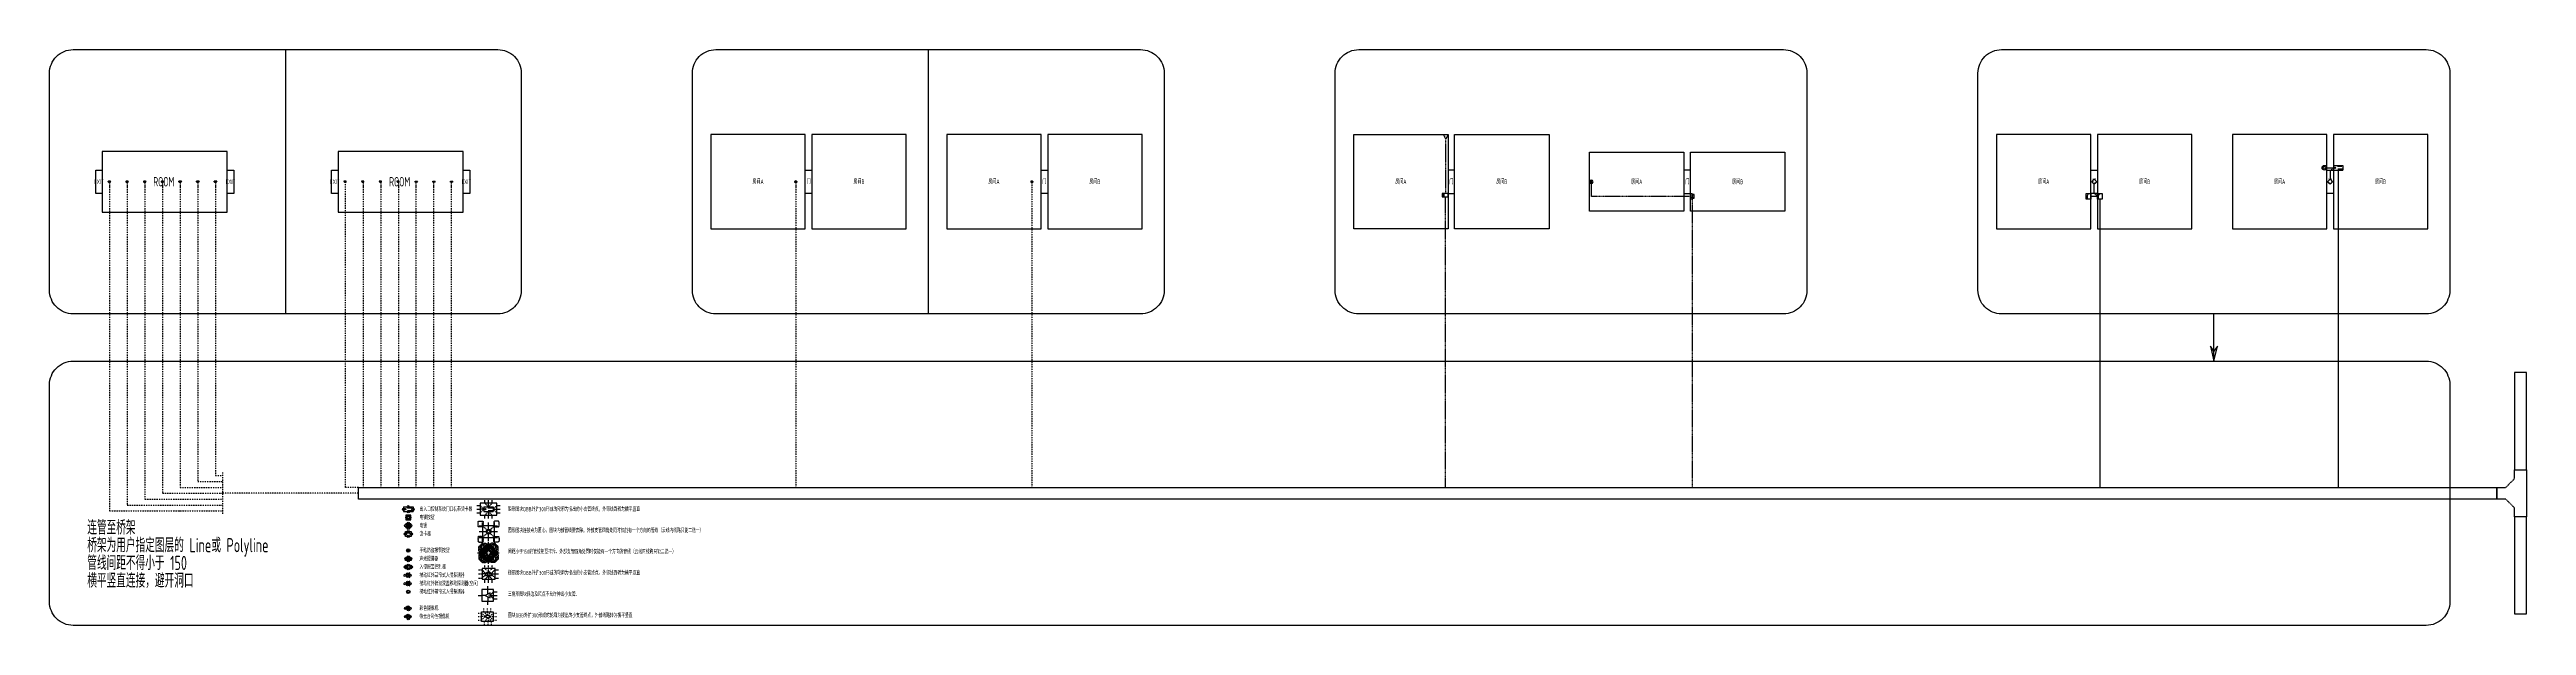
# Model space of a CAD drawing. Header units: millimetres. Extents: x -716506 to 4754388, y -184455 to 3397362.
# Drawn here: x 1524644 to 2574644, y 1534535 to 1778535 of the extents above; entities that cross this region are included whole.
import ezdxf
from ezdxf.enums import TextEntityAlignment as Align

# ---------------------------------------------------------------- set-up
doc = ezdxf.new("R2010")
doc.units = ezdxf.units.MM
doc.header["$LTSCALE"] = 1000
doc.header["$MEASUREMENT"] = 0
for name, pattern in [('DASHDOT', [1, 0.5, -0.25, 0, -0.25]), ('HIDDEN', [0.375, 0.25, -0.125]), ('HIDDEN2', [0.1875, 0.125, -0.0625])]:
    doc.linetypes.add(name, pattern=pattern)
for name, color, linetype in [('AI-中心线', 132, 'HIDDEN'), ('E-ACS-DEVC', 3, 'Continuous'), ('E-ACS-WIRE', 4, 'HIDDEN'), ('E-IAS-DEVC', 3, 'Continuous'), ('E-IAS-WIRE', 4, 'HIDDEN2'), ('E-TELE-CMTBS', 3, 'HIDDEN'), ('E-UNIV-DIAG', 2, 'Continuous'), ('E-UNIV-EL', 140, 'Continuous'), ('E-UNIV-NOTE', 6, 'Continuous'), ('E-VSCS-DEVC', 3, 'Continuous'), ('E-VSCS-WIRE', 4, 'DASHDOT'), ('房间框线', 30, 'Continuous'), ('门窗框线', 114, 'Continuous')]:
    doc.layers.add(name, color=color, linetype=linetype)
doc.layers.add('C-XREF-SLCT', color=7, linetype='Continuous', plot=False)
doc.styles.add('Acs', font='Stfangso_0.ttf', dxfattribs={"width": 0.7})
doc.styles.add('TH-STYLE3', font='tssdeng.shx', dxfattribs={"width": 0.65, "bigfont": 'tssdchn.shx'})

# ---------------------------------------------------------------- blocks, each defined once
blk = doc.blocks.new('E-BACS01')
for p, q in [((-4, 2), (-4, -2)), ((-4, 2), (4, 2)), ((4, 2), (4, -2)), ((-4, -2), (4, -2))]:
    blk.add_line(p, q)
at = {"layer": 'E-UNIV-EL'}
for p, q in [((0, 1), (0, 2)), ((0, 0.7), (0, 2)), ((1, 0.7), (1, 2)), ((2, 0.7), (2, 2)), ((3, 0.7), (3, 2)), ((0, -0.7), (0, -2)), ((0, -1), (0, -2)), ((1, -0.7), (1, -2)), ((2, -0.7), (2, -2)), ((3, -0.7), (3, -2))]:
    blk.add_line(p, q, dxfattribs=at)
blk.add_circle((-2.5, 0), 0.5, dxfattribs=at)
blk = doc.blocks.new('E-BIAS200')
blk.add_circle((0, 0), 1.5)
at = {"layer": 'E-UNIV-EL'}
blk.add_circle((0, 0), 0.5, dxfattribs=at)
blk = doc.blocks.new('E-BVSCS110')
blk.add_lwpolyline([(-1.3, -0.4), (-2.2, -0.4), (-2.2, 0.4), (-1.7, 0.4)])
blk.add_lwpolyline([(1.5, 1), (-2, 1), (-1, -1), (1.5, -1)], close=True)
at = {"layer": 'E-UNIV-EL', "const_width": 0.2}
for points in [[(-0.1, 0.4, 1), (0.1, 0.4, 1)], [(-0.5, -0.4, 1), (-0.3, -0.4, 1)], [(0.3, -0.4, 1), (0.5, -0.4, 1)]]:
    blk.add_lwpolyline(points, format="xyb", close=True, dxfattribs=at)
blk = doc.blocks.new('E-BVSCS210')
blk.add_line((-2.7, 1.3), (2.8, 1.3))
blk.add_arc((0, 1), 2.76, 175.0209, 4.9791)
blk = doc.blocks.new('E-BVSCS200')
blk.add_lwpolyline([(1.8, -1.2), (1.8, 1.2), (-3.2, 1.2), (-2, -1.2)], close=True)
blk = doc.blocks.new('E-BIAS010')
blk.add_lwpolyline([(-2.5, -1.5), (-2.5, 1.5), (2.5, 1.5), (2.5, -1.5)], close=True)
at = {"layer": 'E-UNIV-EL'}
for p, q in [((-2, 1), (-1, 1)), ((-2, -1), (-2, 1)), ((-1, -1), (-1, 1)), ((-2, -1), (-1, -1))]:
    blk.add_line(p, q, dxfattribs=at)
blk = doc.blocks.new('E-BIAS120')
blk.add_lwpolyline([(1.3, -2), (1.3, 2), (-2.7, 0)], close=True)
at = {"layer": 'E-UNIV-EL', "style": 'TH-STYLE3', "width": 0.5}
blk.add_attdef('F', text='', height=1.3, dxfattribs=at).set_placement((0, 0), align=Align.MIDDLE)
blk = doc.blocks.new('E-BIAS020')
blk.add_lwpolyline([(-2.5, -1.5), (-1.5, 1.5), (1.5, 1.5), (2.5, -1.5)], close=True)
at = {"layer": 'E-UNIV-EL'}
for p, q in [((-1.1, 0.4), (-0.4, -0.4)), ((-0.4, 0.4), (-1.1, -0.4)), ((0.2, 0.2), (0.2, -0.2)), ((0.2, 0.2), (0.6, 0.2)), ((1.2, 0.5), (0.6, 0.2)), ((0.6, 0.2), (0.6, -0.2)), ((1.2, 0.5), (1.2, -0.5)), ((0.6, -0.2), (0.2, -0.2)), ((1.2, -0.5), (0.6, -0.2))]:
    blk.add_line(p, q, dxfattribs=at)
blk.add_circle((-0.8, 0), 0.5, dxfattribs=at)
blk = doc.blocks.new('E-BACS51')
blk.add_circle((0, 0), 2)
at = {"layer": 'E-UNIV-EL'}
blk.add_circle((0, 0), 1.25, dxfattribs=at)
at = {"layer": 'E-UNIV-EL', "style": 'TH-STYLE3', "width": 0.7}
blk.add_attdef('F', text='', height=1.3, dxfattribs=at).set_placement((0, 0), align=Align.MIDDLE)
blk = doc.blocks.new('E-BACS21')
blk.add_lwpolyline([(0, -2.1), (-2.1, 0), (0, 2.1), (2.1, 0)], close=True)
at = {"layer": 'E-UNIV-EL', "style": 'TH-STYLE3', "width": 0.7}
blk.add_attdef('F', text='', height=1.3, dxfattribs=at).set_placement((0, 0), align=Align.MIDDLE)
blk = doc.blocks.new('E-BACS41')
blk.add_lwpolyline([(-2.5, 2), (2.5, 2), (2.5, -2), (-2.5, -2)], close=True)
at = {"layer": 'E-UNIV-EL'}
for p, q in [((-2.5, 1), (0.8, 1)), ((0.8, 1), (2.5, 0))]:
    blk.add_line(p, q, dxfattribs=at)
blk = doc.blocks.new('E-BIAS111')
blk.add_circle((0, 0), 1.5)
at = {"layer": 'E-UNIV-EL', "style": 'TH-STYLE3', "width": 0.6}
blk.add_attdef('F', text='', height=1.3, dxfattribs=at).set_placement((0, 0), align=Align.MIDDLE)
blk = doc.blocks.new('E-BIAS110')
blk.add_lwpolyline([(1.3, -2), (1.3, 2), (-2.7, 0)], close=True)
at = {"layer": 'E-UNIV-EL', "style": 'TH-STYLE3', "width": 0.5}
blk.add_attdef('F', text='', height=1.3, dxfattribs=at).set_placement((0, 0), align=Align.MIDDLE)
blk = doc.blocks.new('E-BVSCS111')
blk.add_lwpolyline([(-1.3, -0.4), (-2.2, -0.4), (-2.2, 0.4), (-1.7, 0.4)])
for points in [[(1.5, 1), (-2, 1), (-1, -1), (1.5, -1)], [(-0.4, -1.8), (0.4, -1.8), (0, -1)]]:
    blk.add_lwpolyline(points, close=True)
at = {"layer": 'E-UNIV-EL', "const_width": 0.2}
for points in [[(-0.1, 0.4, 1), (0.1, 0.4, 1)], [(-0.5, -0.4, 1), (-0.3, -0.4, 1)], [(0.3, -0.4, 1), (0.5, -0.4, 1)]]:
    blk.add_lwpolyline(points, format="xyb", close=True, dxfattribs=at)
blk = doc.blocks.new('AcsAcadShareArea')
for points in [[(0, 0), (118900, 0), (118900, 85000), (0, 85000)], [(0, 0), (6893, 0), (6893, 2699), (0, 2699)], [(6893, 0), (28409, 0), (28409, 2708), (6893, 2708)], [(0, 733), (0, 733), (0, 0), (0, 0)]]:
    blk.add_lwpolyline(points, close=True)
at = {"insert": (597, 1991), "char_height": 1000, "width": 6073.9, "attachment_point": 1, "style": 'Acs'}
blk.add_mtext('提资文件名：', dxfattribs=at)
at = {"style": 'Acs', "width": 0.8}
blk.add_attdef('唯一编号', (7537, 861), '', height=1000, dxfattribs=at)

msp = doc.modelspace()

# ---------------------------------------------------------------- linework, layer by layer
at = {"layer": 'AI-中心线', "const_width": 50, "elevation": 0}
for points in [[(1547004.31, 1722534.52), (1599980.07, 1722534.52)], [(1647004.31, 1722534.52), (1699980.07, 1722534.52)]]:
    msp.add_lwpolyline(points, dxfattribs=at)
at = {"layer": 'E-ACS-WIRE', "elevation": 0}
for points in [[(2490010.64, 1728455.19), (2492790.02, 1728455.19)], [(2492790.02, 1728455.19), (2491400.33, 1727065.5), (2491400.33, 1723595.18)], [(2494790.02, 1727455.19), (2494790.02, 1593034.52)], [(2390010.64, 1716363.86), (2392790.02, 1716363.86)], [(2392790.02, 1716363.86), (2391400.33, 1717753.55), (2391400.33, 1721473.86)], [(2393790.02, 1715113.86), (2393790.02, 1593034.52)]]:
    msp.add_lwpolyline(points, dxfattribs=at)
at = {"layer": 'E-ACS-WIRE'}
for points in [[(1709233.35, 1586284.52), (1709233.35, 1587784.52)], [(1710733.35, 1584784.52), (1709233.35, 1586284.52)], [(1710733.35, 1586284.52), (1710733.35, 1587784.52)], [(1710733.35, 1584784.52), (1710733.35, 1586284.52)], [(1710733.35, 1584784.52), (1712233.35, 1586284.52)], [(1712233.35, 1586284.52), (1712233.35, 1587784.52)], [(1705733.35, 1585284.52), (1707233.35, 1585284.52)], [(1705733.35, 1583784.52), (1707233.35, 1583784.52)], [(1705733.35, 1582284.52), (1707233.35, 1582284.52)], [(1706733.35, 1576784.52), (1708233.35, 1576784.52)], [(1708733.35, 1583784.52), (1707233.35, 1585284.52)], [(1708733.35, 1583784.52), (1707233.35, 1583784.52)], [(1708733.35, 1583784.52), (1707233.35, 1582284.52)], [(1708233.35, 1576784.52), (1708233.35, 1578284.52)], [(1708233.35, 1576784.52), (1710026.25, 1574991.63)], [(1710733.35, 1582784.52), (1709233.35, 1581284.52)], [(1709233.35, 1579784.52), (1709233.35, 1581284.52)], [(1710733.35, 1582784.52), (1710733.35, 1581284.52)], [(1710733.35, 1582784.52), (1712233.35, 1581284.52)], [(1710733.35, 1579784.52), (1710733.35, 1581284.52)], [(1710733.35, 1576784.52), (1710733.35, 1578284.52)], [(1710733.35, 1575284.52), (1710733.35, 1576784.52)], [(1711440.46, 1574991.63), (1713233.35, 1576784.52)], [(1712233.35, 1579784.52), (1712233.35, 1581284.52)], [(1712733.35, 1583784.52), (1714233.35, 1585284.52)], [(1712733.35, 1583784.52), (1714233.35, 1583784.52)], [(1712733.35, 1583784.52), (1714233.35, 1582284.52)], [(1713233.35, 1576784.52), (1713233.35, 1578284.52)], [(1713233.35, 1576784.52), (1714733.35, 1576784.52)], [(1714233.35, 1585284.52), (1715733.35, 1585284.52)], [(1714233.35, 1583784.52), (1715733.35, 1583784.52)], [(1714233.35, 1582284.52), (1715733.35, 1582284.52)], [(1706051.37, 1565284.52), (1707551.37, 1565284.52)], [(1706581.7, 1565814.85), (1708081.7, 1565814.85)], [(1706581.7, 1564754.19), (1708081.7, 1564754.19)], [(1706733.35, 1574284.52), (1708233.35, 1574284.52)], [(1706733.35, 1571784.52), (1708233.35, 1571784.52)], [(1707112.03, 1566345.18), (1708612.03, 1566345.18)], [(1709672.69, 1565284.52), (1707551.37, 1565284.52)], [(1707642.36, 1566875.51), (1709142.36, 1566875.51)], [(1710203.02, 1565814.85), (1708081.7, 1565814.85)], [(1710203.02, 1564754.19), (1708081.7, 1564754.19)], [(1708172.69, 1567405.84), (1709672.69, 1567405.84)], [(1708233.35, 1574284.52), (1709733.35, 1574284.52)], [(1708233.35, 1571784.52), (1710026.25, 1573577.42)], [(1708233.35, 1570284.52), (1708233.35, 1571784.52)], [(1708612.03, 1566345.18), (1708612.03, 1567845.18)], [(1709672.69, 1565284.52), (1708612.03, 1566345.18)], [(1709672.69, 1565284.52), (1708612.03, 1564223.86)], [(1709142.36, 1566875.51), (1709142.36, 1568375.51)], [(1710203.02, 1565814.85), (1709142.36, 1566875.51)], [(1710203.02, 1564754.19), (1709142.36, 1563693.53)], [(1709672.69, 1567405.84), (1709672.69, 1568905.84)], [(1710733.35, 1566345.18), (1709672.69, 1567405.84)], [(1710203.02, 1567936.17), (1710203.02, 1569436.17)], [(1710203.02, 1565814.85), (1710203.02, 1567936.17)], [(1710203.02, 1564754.19), (1710203.02, 1562632.87)], [(1710733.35, 1571784.52), (1710733.35, 1573284.52)], [(1710733.35, 1570284.52), (1710733.35, 1571784.52)], [(1710733.35, 1568466.5), (1710733.35, 1569966.5)], [(1710733.35, 1566345.18), (1710733.35, 1568466.5)], [(1710733.35, 1566345.18), (1711794.01, 1567405.84)], [(1711263.68, 1567936.17), (1711263.68, 1569436.17)], [(1711263.68, 1565814.85), (1711263.68, 1567936.17)], [(1711263.68, 1565814.85), (1712324.34, 1566875.51)], [(1711263.68, 1565814.85), (1713385, 1565814.85)], [(1711263.68, 1564754.19), (1713385, 1564754.19)], [(1711263.68, 1564754.19), (1712324.34, 1563693.53)], [(1711263.68, 1564754.19), (1711263.68, 1562632.87)], [(1711440.46, 1573577.42), (1713233.35, 1571784.52)], [(1711733.35, 1574284.52), (1713233.35, 1574284.52)], [(1711794.01, 1567405.84), (1711794.01, 1568905.84)], [(1711794.01, 1567405.84), (1713294.01, 1567405.84)], [(1711794.01, 1565284.52), (1712854.67, 1566345.18)], [(1711794.01, 1565284.52), (1712854.67, 1564223.86)], [(1711794.01, 1565284.52), (1713915.33, 1565284.52)], [(1712324.34, 1566875.51), (1712324.34, 1568375.51)], [(1712324.34, 1566875.51), (1713824.34, 1566875.51)], [(1712854.67, 1566345.18), (1712854.67, 1567845.18)], [(1712854.67, 1566345.18), (1714354.67, 1566345.18)], [(1713233.35, 1574284.52), (1714733.35, 1574284.52)], [(1713233.35, 1571784.52), (1714733.35, 1571784.52)], [(1713233.35, 1570284.52), (1713233.35, 1571784.52)], [(1713385, 1565814.85), (1714885, 1565814.85)], [(1713385, 1564754.19), (1714885, 1564754.19)], [(1713915.33, 1565284.52), (1715415.33, 1565284.52)], [(1707112.03, 1564223.86), (1708612.03, 1564223.86)], [(1707642.36, 1563693.53), (1709142.36, 1563693.53)], [(1708172.69, 1563163.2), (1709672.69, 1563163.2)], [(1708612.03, 1562723.86), (1708612.03, 1564223.86)], [(1709142.36, 1562193.53), (1709142.36, 1563693.53)], [(1710733.35, 1564223.86), (1709672.69, 1563163.2)], [(1709672.69, 1561663.2), (1709672.69, 1563163.2)], [(1710203.02, 1561132.87), (1710203.02, 1562632.87)], [(1710733.35, 1564223.86), (1711794.01, 1563163.2)], [(1710733.35, 1564223.86), (1710733.35, 1562102.54)], [(1710733.35, 1560602.54), (1710733.35, 1562102.54)], [(1711263.68, 1561132.87), (1711263.68, 1562632.87)], [(1711794.01, 1563163.2), (1713294.01, 1563163.2)], [(1711794.01, 1561663.2), (1711794.01, 1563163.2)], [(1712324.34, 1563693.53), (1713824.34, 1563693.53)], [(1712324.34, 1562193.53), (1712324.34, 1563693.53)], [(1712854.67, 1564223.86), (1714354.67, 1564223.86)], [(1712854.67, 1562723.86), (1712854.67, 1564223.86)]]:
    msp.add_lwpolyline(points, dxfattribs=at)
msp.add_lwpolyline([(1675733.35, 1579284.52), (1677733.35, 1579284.52), (1677733.35, 1581284.52), (1675733.35, 1581284.52)], close=True, dxfattribs=at)
at = {"layer": 'E-IAS-WIRE'}
for points in [[(2116260.64, 1717613.86), (2116510.64, 1717863.86), (2116510.64, 1740534.52)], [(2116260.64, 1716113.86), (2116260.64, 1593034.52)], [(2220290.02, 1716346.81), (2178260.64, 1716346.81), (2178260.64, 1721767.48)], [(2221040.02, 1715346.81), (2221040.02, 1593034.52)], [(1706483.35, 1558097.02), (1707983.35, 1558097.02)], [(1706483.35, 1556347.02), (1707983.35, 1556347.02)], [(1706483.35, 1554597.02), (1707983.35, 1554597.02)], [(1709733.35, 1556347.02), (1707983.35, 1558097.02)], [(1709733.35, 1556347.02), (1707983.35, 1556347.02)], [(1709733.35, 1556347.02), (1707983.35, 1554597.02)], [(1709233.35, 1558597.02), (1709233.35, 1560097.02)], [(1710733.35, 1557097.02), (1709233.35, 1558597.02)], [(1710733.35, 1555597.02), (1709233.35, 1554097.02)], [(1709233.35, 1552597.02), (1709233.35, 1554097.02)], [(1710733.35, 1558597.02), (1710733.35, 1560097.02)], [(1710733.35, 1557097.02), (1710733.35, 1558597.02)], [(1710733.35, 1557097.02), (1712233.35, 1558597.02)], [(1710733.35, 1555597.02), (1712233.35, 1554097.02)], [(1710733.35, 1555597.02), (1710733.35, 1554097.02)], [(1710733.35, 1552597.02), (1710733.35, 1554097.02)], [(1711733.35, 1556347.02), (1713483.35, 1558097.02)], [(1711733.35, 1556347.02), (1713483.35, 1554597.02)], [(1711733.35, 1556347.02), (1713483.35, 1556347.02)], [(1712233.35, 1558597.02), (1712233.35, 1560097.02)], [(1712233.35, 1552597.02), (1712233.35, 1554097.02)], [(1713483.35, 1558097.02), (1714983.35, 1558097.02)], [(1713483.35, 1556347.02), (1714983.35, 1556347.02)], [(1713483.35, 1554597.02), (1714983.35, 1554597.02)], [(1706400.02, 1547284.52), (1707900.02, 1547284.52)], [(1709400.02, 1547284.52), (1707900.02, 1547284.52)], [(1710400.02, 1549784.52), (1710400.02, 1551284.52)], [(1710400.02, 1547784.52), (1710400.02, 1549784.52)], [(1710400.02, 1546784.52), (1710400.02, 1544784.52)], [(1710400.02, 1543284.52), (1710400.02, 1544784.52)], [(1711400.02, 1547284.52), (1712900.02, 1548784.52)], [(1711400.02, 1547284.52), (1712900.02, 1545784.52)], [(1711400.02, 1547284.52), (1712900.02, 1547284.52)], [(1712900.02, 1548784.52), (1714400.02, 1548784.52)], [(1712900.02, 1547284.52), (1714400.02, 1547284.52)], [(1712900.02, 1545784.52), (1714400.02, 1545784.52)]]:
    msp.add_lwpolyline(points, dxfattribs=at)
at = {"layer": 'E-TELE-CMTBS', "elevation": 0}
for points in [[(2574644.22, 1600534.52), (2574644.22, 1641686.38), (2569644.22, 1641686.38), (2569644.22, 1600534.52), (2574644.22, 1600534.52)], [(2569644.22, 1584284.52), (2565894.22, 1588034.52), (2562144.22, 1588034.52), (2562144.22, 1593034.52), (2565894.22, 1593034.52), (2569644.22, 1596784.52), (2569644.22, 1600534.52), (2574644.22, 1600534.52), (2574644.22, 1580534.52), (2569644.22, 1580534.52), (2569644.22, 1584284.52)], [(2562144.22, 1588034.52), (1655554.31, 1588034.52), (1655554.31, 1593034.52), (2562144.22, 1593034.52), (2562144.22, 1588034.52)], [(2574644.22, 1539382.67), (2574644.22, 1580534.52), (2569644.22, 1580534.52), (2569644.22, 1539382.67), (2574644.22, 1539382.67)]]:
    msp.add_lwpolyline(points, dxfattribs=at)
at = {"layer": 'E-UNIV-DIAG', "elevation": 0}
for points in [[(1714644.22, 1666534.52), (1534644.22, 1666534.52, -0.4142135624), (1524644.22, 1676534.52), (1524644.22, 1768534.52, -0.4142135624), (1534644.22, 1778534.52), (1714644.22, 1778534.52, -0.4142135624), (1724644.22, 1768534.52), (1724644.22, 1676534.52, -0.4142135624)], [(1987144.22, 1666534.52), (1807144.22, 1666534.52, -0.4142135624), (1797144.22, 1676534.52), (1797144.22, 1768534.52, -0.4142135624), (1807144.22, 1778534.52), (1987144.22, 1778534.52, -0.4142135624), (1997144.22, 1768534.52), (1997144.22, 1676534.52, -0.4142135624)], [(2259644.22, 1666534.52), (2079644.22, 1666534.52, -0.4142135624), (2069644.22, 1676534.52), (2069644.22, 1768534.52, -0.4142135624), (2079644.22, 1778534.52), (2259644.22, 1778534.52, -0.4142135624), (2269644.22, 1768534.52), (2269644.22, 1676534.52, -0.4142135624)], [(2532144.22, 1666534.52), (2352144.22, 1666534.52, -0.4142135624), (2342144.22, 1676534.52), (2342144.22, 1768534.52, -0.4142135624), (2352144.22, 1778534.52), (2532144.22, 1778534.52, -0.4142135624), (2542144.22, 1768534.52), (2542144.22, 1676534.52, -0.4142135624)], [(2532144.22, 1534534.52), (1534644.22, 1534534.52, -0.4142135624), (1524644.22, 1544534.52), (1524644.22, 1636534.52, -0.4142135624), (1534644.22, 1646534.52), (2532144.22, 1646534.52, -0.4142135624), (2542144.22, 1636534.52), (2542144.22, 1544534.52, -0.4142135624)]]:
    msp.add_lwpolyline(points, format="xyb", close=True, dxfattribs=at)
for points in [[(1624644.22, 1778534.52), (1624644.22, 1666534.52)], [(1897144.22, 1778534.52), (1897144.22, 1666534.52)], [(2442144.22, 1646534.52), (2442144.22, 1666534.52)], [(2442144.22, 1646534.52), (2443644.22, 1652810.77), (2442144.22, 1650810.77), (2440644.22, 1652810.77), (2442144.22, 1646534.52)]]:
    msp.add_lwpolyline(points, dxfattribs=at)
at = {"layer": 'E-UNIV-NOTE'}
for points in [[(1714233.35, 1586284.52), (1707233.35, 1586284.52), (1707233.35, 1581284.52), (1714233.35, 1581284.52)], [(1708233.35, 1571784.52), (1713233.35, 1571784.52), (1713233.35, 1576784.52), (1708233.35, 1576784.52)], [(1710733.35, 1568466.5), (1713915.33, 1565284.52), (1710733.35, 1562102.54), (1707551.37, 1565284.52)], [(1707983.35, 1554097.02), (1713483.35, 1554097.02), (1713483.35, 1558597.02), (1707983.35, 1558597.02)], [(1712900.02, 1549784.52), (1707900.02, 1549784.52), (1707900.02, 1544784.52), (1712900.02, 1544784.52)], [(1712656.96, 1536256.74), (1707806.96, 1536256.74), (1707806.96, 1540256.74), (1712656.96, 1540256.74)]]:
    msp.add_lwpolyline(points, close=True, dxfattribs=at)
for points in [[(1708409.49, 1576460.21, -0.52056705), (1707909.49, 1576460.21, -0.52056705), (1707409.49, 1576460.21, -0.52056705), (1706909.49, 1576460.21, -0.52056705), (1706409.49, 1576460.21, -0.52056705), (1706380.05, 1576930.77, -0.52056705), (1706380.05, 1577430.77, -0.52056705), (1706380.05, 1577930.77, -0.52056705), (1706380.05, 1578430.77, -0.52056705), (1706657.98, 1578652.85, -0.52056705), (1707157.98, 1578652.85, -0.52056705), (1707657.98, 1578652.85, -0.52056705), (1708157.98, 1578652.85, -0.52056705), (1708409.49, 1578404.36, -0.52056705), (1708409.49, 1577904.36, -0.52056705), (1708409.49, 1577404.36, -0.52056705), (1708409.49, 1576904.36, -0.52056705)], [(1713057.22, 1576460.21, 0.52056705), (1713557.22, 1576460.21, 0.52056705), (1714057.22, 1576460.21, 0.52056705), (1714557.22, 1576460.21, 0.52056705), (1715057.22, 1576460.21, 0.52056705), (1715086.65, 1576930.77, 0.52056705), (1715086.65, 1577430.77, 0.52056705), (1715086.65, 1577930.77, 0.52056705), (1715086.65, 1578430.77, 0.52056705), (1714808.73, 1578652.85, 0.52056705), (1714308.73, 1578652.85, 0.52056705), (1713808.73, 1578652.85, 0.52056705), (1713308.73, 1578652.85, 0.52056705), (1713057.22, 1578404.36, 0.52056705), (1713057.22, 1577904.36, 0.52056705), (1713057.22, 1577404.36, 0.52056705), (1713057.22, 1576904.36, 0.52056705)], [(1708409.49, 1572108.83, 0.52056705), (1707909.49, 1572108.83, 0.52056705), (1707409.49, 1572108.83, 0.52056705), (1706909.49, 1572108.83, 0.52056705), (1706409.49, 1572108.83, 0.52056705), (1706380.05, 1571638.27, 0.52056705), (1706380.05, 1571138.27, 0.52056705), (1706380.05, 1570638.27, 0.52056705), (1706380.05, 1570138.27, 0.52056705), (1706657.98, 1569916.2, 0.52056705), (1707157.98, 1569916.2, 0.52056705), (1707657.98, 1569916.2, 0.52056705), (1708157.98, 1569916.2, 0.52056705), (1708409.49, 1570164.68, 0.52056705), (1708409.49, 1570664.68, 0.52056705), (1708409.49, 1571164.68, 0.52056705), (1708409.49, 1571664.68, 0.52056705)], [(1708788.17, 1566020.87, -0.52056705), (1708288.17, 1566020.87, -0.52056705), (1707788.17, 1566020.87, -0.52056705), (1707288.17, 1566020.87, -0.52056705), (1706788.17, 1566020.87, -0.52056705), (1706758.73, 1566491.43, -0.52056705), (1706758.73, 1566991.43, -0.52056705), (1706758.73, 1567491.43, -0.52056705), (1706758.73, 1567991.43, -0.52056705), (1707036.65, 1568213.51, -0.52056705), (1707536.65, 1568213.51, -0.52056705), (1708036.65, 1568213.51, -0.52056705), (1708536.65, 1568213.51, -0.52056705), (1708788.17, 1567965.02, -0.52056705), (1708788.17, 1567465.02, -0.52056705), (1708788.17, 1566965.02, -0.52056705), (1708788.17, 1566465.02, -0.52056705)], [(1708788.17, 1564548.17, 0.52056705), (1708288.17, 1564548.17, 0.52056705), (1707788.17, 1564548.17, 0.52056705), (1707288.17, 1564548.17, 0.52056705), (1706788.17, 1564548.17, 0.52056705), (1706758.73, 1564077.61, 0.52056705), (1706758.73, 1563577.61, 0.52056705), (1706758.73, 1563077.61, 0.52056705), (1706758.73, 1562577.61, 0.52056705), (1707036.65, 1562355.54, 0.52056705), (1707536.65, 1562355.54, 0.52056705), (1708036.65, 1562355.54, 0.52056705), (1708536.65, 1562355.54, 0.52056705), (1708788.17, 1562604.02, 0.52056705), (1708788.17, 1563104.02, 0.52056705), (1708788.17, 1563604.02, 0.52056705), (1708788.17, 1564104.02, 0.52056705)], [(1709318.5, 1566551.2, -0.52056705), (1708818.5, 1566551.2, -0.52056705), (1708318.5, 1566551.2, -0.52056705), (1707818.5, 1566551.2, -0.52056705), (1707318.5, 1566551.2, -0.52056705), (1707289.06, 1567021.76, -0.52056705), (1707289.06, 1567521.76, -0.52056705), (1707289.06, 1568021.76, -0.52056705), (1707289.06, 1568521.76, -0.52056705), (1707566.98, 1568743.84, -0.52056705), (1708066.98, 1568743.84, -0.52056705), (1708566.98, 1568743.84, -0.52056705), (1709066.98, 1568743.84, -0.52056705), (1709318.5, 1568495.35, -0.52056705), (1709318.5, 1567995.35, -0.52056705), (1709318.5, 1567495.35, -0.52056705), (1709318.5, 1566995.35, -0.52056705)], [(1709848.83, 1567081.53, -0.52056705), (1709348.83, 1567081.53, -0.52056705), (1708848.83, 1567081.53, -0.52056705), (1708348.83, 1567081.53, -0.52056705), (1707848.83, 1567081.53, -0.52056705), (1707819.39, 1567552.09, -0.52056705), (1707819.39, 1568052.09, -0.52056705), (1707819.39, 1568552.09, -0.52056705), (1707819.39, 1569052.09, -0.52056705), (1708097.31, 1569274.17, -0.52056705), (1708597.31, 1569274.17, -0.52056705), (1709097.31, 1569274.17, -0.52056705), (1709597.31, 1569274.17, -0.52056705), (1709848.83, 1569025.68, -0.52056705), (1709848.83, 1568525.68, -0.52056705), (1709848.83, 1568025.68, -0.52056705), (1709848.83, 1567525.68, -0.52056705)], [(1711617.88, 1567081.53, 0.52056705), (1712117.88, 1567081.53, 0.52056705), (1712617.88, 1567081.53, 0.52056705), (1713117.88, 1567081.53, 0.52056705), (1713617.88, 1567081.53, 0.52056705), (1713647.31, 1567552.09, 0.52056705), (1713647.31, 1568052.09, 0.52056705), (1713647.31, 1568552.09, 0.52056705), (1713647.31, 1569052.09, 0.52056705), (1713369.39, 1569274.17, 0.52056705), (1712869.39, 1569274.17, 0.52056705), (1712369.39, 1569274.17, 0.52056705), (1711869.39, 1569274.17, 0.52056705), (1711617.88, 1569025.68, 0.52056705), (1711617.88, 1568525.68, 0.52056705), (1711617.88, 1568025.68, 0.52056705), (1711617.88, 1567525.68, 0.52056705)], [(1712148.21, 1566551.2, 0.52056705), (1712648.21, 1566551.2, 0.52056705), (1713148.21, 1566551.2, 0.52056705), (1713648.21, 1566551.2, 0.52056705), (1714148.21, 1566551.2, 0.52056705), (1714177.64, 1567021.76, 0.52056705), (1714177.64, 1567521.76, 0.52056705), (1714177.64, 1568021.76, 0.52056705), (1714177.64, 1568521.76, 0.52056705), (1713899.72, 1568743.84, 0.52056705), (1713399.72, 1568743.84, 0.52056705), (1712899.72, 1568743.84, 0.52056705), (1712399.72, 1568743.84, 0.52056705), (1712148.21, 1568495.35, 0.52056705), (1712148.21, 1567995.35, 0.52056705), (1712148.21, 1567495.35, 0.52056705), (1712148.21, 1566995.35, 0.52056705)], [(1712678.54, 1566020.87, 0.52056705), (1713178.54, 1566020.87, 0.52056705), (1713678.54, 1566020.87, 0.52056705), (1714178.54, 1566020.87, 0.52056705), (1714678.54, 1566020.87, 0.52056705), (1714707.97, 1566491.43, 0.52056705), (1714707.97, 1566991.43, 0.52056705), (1714707.97, 1567491.43, 0.52056705), (1714707.97, 1567991.43, 0.52056705), (1714430.05, 1568213.51, 0.52056705), (1713930.05, 1568213.51, 0.52056705), (1713430.05, 1568213.51, 0.52056705), (1712930.05, 1568213.51, 0.52056705), (1712678.54, 1567965.02, 0.52056705), (1712678.54, 1567465.02, 0.52056705), (1712678.54, 1566965.02, 0.52056705), (1712678.54, 1566465.02, 0.52056705)], [(1712678.54, 1564548.17, -0.52056705), (1713178.54, 1564548.17, -0.52056705), (1713678.54, 1564548.17, -0.52056705), (1714178.54, 1564548.17, -0.52056705), (1714678.54, 1564548.17, -0.52056705), (1714707.97, 1564077.61, -0.52056705), (1714707.97, 1563577.61, -0.52056705), (1714707.97, 1563077.61, -0.52056705), (1714707.97, 1562577.61, -0.52056705), (1714430.05, 1562355.54, -0.52056705), (1713930.05, 1562355.54, -0.52056705), (1713430.05, 1562355.54, -0.52056705), (1712930.05, 1562355.54, -0.52056705), (1712678.54, 1562604.02, -0.52056705), (1712678.54, 1563104.02, -0.52056705), (1712678.54, 1563604.02, -0.52056705), (1712678.54, 1564104.02, -0.52056705)], [(1713057.22, 1572108.83, -0.52056705), (1713557.22, 1572108.83, -0.52056705), (1714057.22, 1572108.83, -0.52056705), (1714557.22, 1572108.83, -0.52056705), (1715057.22, 1572108.83, -0.52056705), (1715086.65, 1571638.27, -0.52056705), (1715086.65, 1571138.27, -0.52056705), (1715086.65, 1570638.27, -0.52056705), (1715086.65, 1570138.27, -0.52056705), (1714808.73, 1569916.2, -0.52056705), (1714308.73, 1569916.2, -0.52056705), (1713808.73, 1569916.2, -0.52056705), (1713308.73, 1569916.2, -0.52056705), (1713057.22, 1570164.68, -0.52056705), (1713057.22, 1570664.68, -0.52056705), (1713057.22, 1571164.68, -0.52056705), (1713057.22, 1571664.68, -0.52056705)], [(1709318.5, 1564017.84, 0.52056705), (1708818.5, 1564017.84, 0.52056705), (1708318.5, 1564017.84, 0.52056705), (1707818.5, 1564017.84, 0.52056705), (1707318.5, 1564017.84, 0.52056705), (1707289.06, 1563547.28, 0.52056705), (1707289.06, 1563047.28, 0.52056705), (1707289.06, 1562547.28, 0.52056705), (1707289.06, 1562047.28, 0.52056705), (1707566.98, 1561825.21, 0.52056705), (1708066.98, 1561825.21, 0.52056705), (1708566.98, 1561825.21, 0.52056705), (1709066.98, 1561825.21, 0.52056705), (1709318.5, 1562073.69, 0.52056705), (1709318.5, 1562573.69, 0.52056705), (1709318.5, 1563073.69, 0.52056705), (1709318.5, 1563573.69, 0.52056705)], [(1709848.83, 1563487.51, 0.52056705), (1709348.83, 1563487.51, 0.52056705), (1708848.83, 1563487.51, 0.52056705), (1708348.83, 1563487.51, 0.52056705), (1707848.83, 1563487.51, 0.52056705), (1707819.39, 1563016.95, 0.52056705), (1707819.39, 1562516.95, 0.52056705), (1707819.39, 1562016.95, 0.52056705), (1707819.39, 1561516.95, 0.52056705), (1708097.31, 1561294.88, 0.52056705), (1708597.31, 1561294.88, 0.52056705), (1709097.31, 1561294.88, 0.52056705), (1709597.31, 1561294.88, 0.52056705), (1709848.83, 1561543.36, 0.52056705), (1709848.83, 1562043.36, 0.52056705), (1709848.83, 1562543.36, 0.52056705), (1709848.83, 1563043.36, 0.52056705)], [(1711617.88, 1563487.51, -0.52056705), (1712117.88, 1563487.51, -0.52056705), (1712617.88, 1563487.51, -0.52056705), (1713117.88, 1563487.51, -0.52056705), (1713617.88, 1563487.51, -0.52056705), (1713647.31, 1563016.95, -0.52056705), (1713647.31, 1562516.95, -0.52056705), (1713647.31, 1562016.95, -0.52056705), (1713647.31, 1561516.95, -0.52056705), (1713369.39, 1561294.88, -0.52056705), (1712869.39, 1561294.88, -0.52056705), (1712369.39, 1561294.88, -0.52056705), (1711869.39, 1561294.88, -0.52056705), (1711617.88, 1561543.36, -0.52056705), (1711617.88, 1562043.36, -0.52056705), (1711617.88, 1562543.36, -0.52056705), (1711617.88, 1563043.36, -0.52056705)], [(1712148.21, 1564017.84, -0.52056705), (1712648.21, 1564017.84, -0.52056705), (1713148.21, 1564017.84, -0.52056705), (1713648.21, 1564017.84, -0.52056705), (1714148.21, 1564017.84, -0.52056705), (1714177.64, 1563547.28, -0.52056705), (1714177.64, 1563047.28, -0.52056705), (1714177.64, 1562547.28, -0.52056705), (1714177.64, 1562047.28, -0.52056705), (1713899.72, 1561825.21, -0.52056705), (1713399.72, 1561825.21, -0.52056705), (1712899.72, 1561825.21, -0.52056705), (1712399.72, 1561825.21, -0.52056705), (1712148.21, 1562073.69, -0.52056705), (1712148.21, 1562573.69, -0.52056705), (1712148.21, 1563073.69, -0.52056705), (1712148.21, 1563573.69, -0.52056705)]]:
    msp.add_lwpolyline(points, format="xyb", close=True, dxfattribs=at)
for centre in [(1674733.35, 1583784.52), (1675672.69, 1576784.52), (1676203.02, 1577314.85), (1676203.02, 1576254.19), (1676733.35, 1584784.52), (1676733.35, 1582784.52), (1676733.35, 1580284.52), (1676733.35, 1577845.18), (1676733.35, 1575723.86), (1677263.68, 1577314.85), (1677263.68, 1576254.19), (1677794.01, 1576784.52), (1678733.35, 1583784.52), (1675483.35, 1573284.52), (1676733.35, 1574284.52), (1676733.35, 1572284.52), (1676733.35, 1566284.52), (1677983.35, 1573284.52), (1675400.02, 1555784.52), (1675483.35, 1559284.52), (1675733.35, 1562784.52), (1676400.02, 1556284.52), (1676400.02, 1555284.52), (1676733.35, 1563534.52), (1676733.35, 1562034.52), (1676733.35, 1560034.52), (1676733.35, 1558534.52), (1677400.02, 1555784.52), (1677733.35, 1562784.52), (1677983.35, 1559284.52), (1675400.02, 1552284.52), (1676400.02, 1552784.52), (1676400.02, 1551784.52), (1676733.35, 1548784.52), (1677400.02, 1552284.52), (1675583.35, 1541784.52), (1675633.35, 1538284.52), (1676558.35, 1542284.52), (1676608.35, 1538784.52), (1676733.35, 1537384.52), (1676808.35, 1541284.52), (1677433.35, 1541784.52), (1677483.35, 1538284.52)]:
    msp.add_circle(centre, 500, dxfattribs=at)
at = {"layer": 'E-VSCS-WIRE', "elevation": 0}
for points in [[(1550054.31, 1722334.52), (1550054.31, 1583034.52), (1597954.31, 1583034.52)], [(1557554.31, 1722334.52), (1557554.31, 1585534.52), (1597954.31, 1585534.52)], [(1565054.31, 1722334.52), (1565054.31, 1588034.52), (1597954.31, 1588034.52)], [(1572554.31, 1722334.52), (1572554.31, 1590534.52), (1597954.31, 1590534.52)], [(1579954.31, 1722334.52), (1579954.31, 1593034.52), (1597954.31, 1593034.52)], [(1587454.31, 1722334.52), (1587454.31, 1595534.52), (1597954.31, 1595534.52)], [(1594954.31, 1722334.52), (1594954.31, 1598034.52), (1597954.31, 1598034.52)], [(1655554.31, 1593034.52), (1650054.31, 1593034.52), (1650054.31, 1722334.52)], [(1657554.31, 1722334.52), (1657554.31, 1593034.52)], [(1665054.31, 1722334.52), (1665054.31, 1593034.52)], [(1672554.31, 1722334.52), (1672554.31, 1593034.52)], [(1679954.31, 1722334.52), (1679954.31, 1593034.52)], [(1687454.31, 1722334.52), (1687454.31, 1593034.52)], [(1694954.31, 1722334.52), (1694954.31, 1593034.52)], [(1841060.64, 1722334.52), (1841060.64, 1593034.52)], [(1941060.64, 1722334.95), (1941060.64, 1593034.52)], [(1597954.31, 1599369.36), (1597954.31, 1581699.68)], [(1655554.31, 1590534.52), (1597954.31, 1590534.52)]]:
    msp.add_lwpolyline(points, dxfattribs=at)
at = {"layer": 'E-VSCS-WIRE'}
for points in [[(1706306.96, 1539756.74), (1707806.96, 1539756.74)], [(1706306.96, 1538256.74), (1707806.96, 1538256.74)], [(1706306.96, 1536756.74), (1707806.96, 1536756.74)], [(1709306.96, 1538256.74), (1707806.96, 1539756.74)], [(1709306.96, 1538256.74), (1707806.96, 1538256.74)], [(1709306.96, 1538256.74), (1707806.96, 1536756.74)], [(1708781.96, 1540256.74), (1708781.96, 1541756.74)], [(1710281.96, 1538756.74), (1708781.96, 1540256.74)], [(1710531.96, 1537756.74), (1709031.96, 1536256.74)], [(1709031.96, 1534756.74), (1709031.96, 1536256.74)], [(1710281.96, 1540256.74), (1710281.96, 1541756.74)], [(1710281.96, 1538756.74), (1710281.96, 1540256.74)], [(1710281.96, 1538756.74), (1711781.96, 1540256.74)], [(1710531.96, 1537756.74), (1712031.96, 1536256.74)], [(1710531.96, 1537756.74), (1710531.96, 1536256.74)], [(1710531.96, 1534756.74), (1710531.96, 1536256.74)], [(1711156.96, 1538256.74), (1712656.96, 1539756.74)], [(1711156.96, 1538256.74), (1712656.96, 1536756.74)], [(1711156.96, 1538256.74), (1712656.96, 1538256.74)], [(1711781.96, 1540256.74), (1711781.96, 1541756.74)], [(1712031.96, 1534756.74), (1712031.96, 1536256.74)], [(1712656.96, 1539756.74), (1714156.96, 1539756.74)], [(1712656.96, 1538256.74), (1714156.96, 1538256.74)], [(1712656.96, 1536756.74), (1714156.96, 1536756.74)]]:
    msp.add_lwpolyline(points, dxfattribs=at)
at = {"layer": '房间框线', "elevation": 0}
for points in [[(1599980.07, 1735375.85), (1547004.31, 1735375.85), (1547004.31, 1709693.19), (1599980.07, 1709693.19)], [(1699980.07, 1735375.85), (1647004.31, 1735375.85), (1647004.31, 1709693.19), (1699980.07, 1709693.19)], [(1805010.64, 1702534.52), (1845010.64, 1702534.52), (1845010.64, 1742534.52), (1805010.64, 1742534.52)], [(1847790.02, 1702534.52), (1887790.02, 1702534.52), (1887790.02, 1742534.52), (1847790.02, 1742534.52)], [(1905010.64, 1702534.52), (1945010.64, 1702534.52), (1945010.64, 1742534.52), (1905010.64, 1742534.52)], [(1947790.02, 1702534.52), (1987790.02, 1702534.52), (1987790.02, 1742534.52), (1947790.02, 1742534.52)], [(2350010.64, 1702534.52), (2390010.64, 1702534.52), (2390010.64, 1742534.52), (2350010.64, 1742534.52)], [(2392790.02, 1702534.52), (2432790.02, 1702534.52), (2432790.02, 1742534.52), (2392790.02, 1742534.52)], [(2450010.64, 1702534.52), (2490010.64, 1702534.52), (2490010.64, 1742534.52), (2450010.64, 1742534.52)], [(2492790.02, 1702534.52), (2532790.02, 1702534.52), (2532790.02, 1742534.52), (2492790.02, 1742534.52)]]:
    msp.add_lwpolyline(points, close=True, dxfattribs=at)
at = {"layer": '房间框线'}
for points in [[(2077510.64, 1742534.52), (2117510.64, 1742534.52), (2117510.64, 1702534.52), (2077510.64, 1702534.52)], [(2120290.02, 1742534.52), (2160290.02, 1742534.52), (2160290.02, 1702534.52), (2120290.02, 1702534.52)], [(2177510.64, 1735017.48), (2217510.64, 1735017.48), (2217510.64, 1710017.48), (2177510.64, 1710017.48)], [(2220290.02, 1735017.48), (2260290.02, 1735017.48), (2260290.02, 1710017.48), (2220290.02, 1710017.48)]]:
    msp.add_lwpolyline(points, close=True, dxfattribs=at)
at = {"layer": '门窗框线', "elevation": 0}
for points in [[(1544224.93, 1727455.19), (1547004.31, 1727455.19), (1547004.31, 1717613.86), (1544224.93, 1717613.86)], [(1599980.07, 1727455.19), (1602759.45, 1727455.19), (1602759.45, 1717613.86), (1599980.07, 1717613.86)], [(1644224.93, 1727455.19), (1647004.31, 1727455.19), (1647004.31, 1717613.86), (1644224.93, 1717613.86)], [(1699980.07, 1727455.19), (1702759.45, 1727455.19), (1702759.45, 1717613.86), (1699980.07, 1717613.86)], [(1845010.64, 1727455.19), (1847790.02, 1727455.19), (1847790.02, 1717613.86), (1845010.64, 1717613.86)], [(1945010.64, 1727455.19), (1947790.02, 1727455.19), (1947790.02, 1717613.86), (1945010.64, 1717613.86)], [(2390010.64, 1727455.19), (2392790.02, 1727455.19), (2392790.02, 1717613.86), (2390010.64, 1717613.86)], [(2490010.64, 1727455.19), (2492790.02, 1727455.19), (2492790.02, 1717613.86), (2490010.64, 1717613.86)]]:
    msp.add_lwpolyline(points, close=True, dxfattribs=at)
at = {"layer": '门窗框线'}
for points in [[(2117510.64, 1717613.86), (2120290.02, 1717613.86), (2120290.02, 1727455.19), (2117510.64, 1727455.19)], [(2217510.64, 1717596.81), (2220290.02, 1717596.81), (2220290.02, 1727438.14), (2217510.64, 1727438.14)]]:
    msp.add_lwpolyline(points, close=True, dxfattribs=at)

# ---------------------------------------------------------------- block references
at = {"layer": 'C-XREF-SLCT'}
ref = msp.add_blockref('AcsAcadShareArea', (-1612, -2637.94), dxfattribs=dict(at, xscale=40, yscale=40, zscale=40))
ref.add_attrib('唯一编号', '0', dxfattribs={"layer": '0', "height": 40000, "style": 'TH-STYLE3', "width": 0.65}).set_placement((299884.03, 31794.43), align=Align.BOTTOM_LEFT)
at = {"layer": 'E-ACS-DEVC', "xscale": 500, "yscale": 500, "zscale": 500}
for name, p, values in [('E-BACS21', (2391400.33, 1722534.52, 0), {'F': 'EL'}), ('E-BACS51', (2489010.64, 1728455.19, 0), {'F': 'E'}), ('E-BACS21', (2491400.33, 1722534.52, 0), {'F': 'EL'}), ('E-BACS21', (1676733.35, 1576784.52), {'F': 'EL'}), ('E-BACS51', (1676733.35, 1580284.52), {'F': 'E'}), ('E-BACS51', (1710733.35, 1574284.52), {'F': 'E'}), ('E-BACS21', (1710733.35, 1565284.52), {'F': 'EL'})]:
    msp.add_blockref(name, p, dxfattribs=at).add_auto_attribs(values)
for name, p in [('E-BACS01', (2494790.02, 1728455.19, 0)), ('E-BACS01', (1676733.35, 1583784.52)), ('E-BACS01', (1710733.35, 1583784.52)), ('E-BACS41', (1676733.35, 1573284.52))]:
    msp.add_blockref(name, p, dxfattribs=at)
at = {"layer": 'E-ACS-DEVC', "xscale": 500, "yscale": 500, "zscale": 500, "rotation": 90}
for p in [(2389010.64, 1716363.86, 0), (2393790.02, 1716363.86, 0)]:
    msp.add_blockref('E-BACS41', p, dxfattribs=at)
at = {"layer": 'E-IAS-DEVC'}
ref = msp.add_blockref('E-BIAS120', (2116510.64, 1741867.86), dxfattribs=dict(at, xscale=-500, yscale=500, zscale=500, rotation=270))
ref.add_attrib('F', 'IR/M', dxfattribs={"layer": 'E-UNIV-EL', "height": 650, "rotation": 270, "style": 'TH-STYLE3', "width": 0.5}).set_placement((2116510.64, 1741867.86), align=Align.MIDDLE)
at = {"layer": 'E-IAS-DEVC', "xscale": -500, "yscale": 500, "zscale": 500}
for name, p, rotation in [('E-BIAS200', (2178260.64, 1722517.48), 180), ('E-BIAS010', (2116260.64, 1716863.86), 180), ('E-BIAS020', (2221040.02, 1716346.81), 270)]:
    msp.add_blockref(name, p, dxfattribs=dict(at, rotation=rotation))
at = {"layer": 'E-IAS-DEVC', "xscale": 500, "yscale": 500, "zscale": 500}
for name, p in [('E-BIAS200', (1676733.35, 1566284.52)), ('E-BIAS020', (1676733.35, 1562784.52)), ('E-BIAS010', (1676733.35, 1559284.52)), ('E-BIAS020', (1710733.35, 1556347.02))]:
    msp.add_blockref(name, p, dxfattribs=at)
for name, p, values in [('E-BIAS110', (1676733.35, 1555784.52), {'F': 'IR'}), ('E-BIAS120', (1676733.35, 1552284.52), {'F': 'IR/M'}), ('E-BIAS110', (1710733.35, 1547284.52), {'F': 'IR'})]:
    msp.add_blockref(name, p, dxfattribs=at).add_auto_attribs(values)
at = {"layer": 'E-IAS-DEVC'}
ref = msp.add_blockref('E-BIAS111', (1676733.35, 1548784.52), dxfattribs=dict(at, xscale=500, yscale=500, zscale=500))
ref.add_attrib('F', 'IR', dxfattribs={"layer": 'E-UNIV-EL', "height": 650, "style": 'TH-STYLE3', "width": 0.5}).set_placement((1676733.35, 1548784.52), align=Align.MIDDLE)
at = {"layer": 'E-VSCS-DEVC'}
for name, p, xscale, yscale, zscale in [('E-BVSCS210', (1550024.31, 1722534.52, 0), 200, 200, 200), ('E-BVSCS110', (1550004.31, 1722534.52, 0), 200, 200, 200), ('E-BVSCS210', (1557524.31, 1722534.52, 0), 200, 200, 200), ('E-BVSCS110', (1557504.31, 1722534.52, 0), 200, 200, 200), ('E-BVSCS210', (1565024.31, 1722534.52, 0), 200, 200, 200), ('E-BVSCS110', (1565004.31, 1722534.52, 0), 200, 200, 200), ('E-BVSCS210', (1572524.31, 1722534.52, 0), 200, 200, 200), ('E-BVSCS110', (1572504.31, 1722534.52, 0), 200, 200, 200), ('E-BVSCS210', (1579984.31, 1722534.52, 0), -200, 200, 200), ('E-BVSCS110', (1580004.31, 1722534.52, 0), -200, 200, 200), ('E-BVSCS210', (1587484.31, 1722534.52, 0), -200, 200, 200), ('E-BVSCS110', (1587504.31, 1722534.52, 0), -200, 200, 200), ('E-BVSCS210', (1594984.31, 1722534.52, 0), -200, 200, 200), ('E-BVSCS110', (1595004.31, 1722534.52, 0), -200, 200, 200), ('E-BVSCS200', (1650024.31, 1722534.52, 0), 200, 200, 200), ('E-BVSCS110', (1650004.31, 1722534.52, 0), 200, 200, 200), ('E-BVSCS200', (1657524.31, 1722534.52, 0), 200, 200, 200), ('E-BVSCS110', (1657504.31, 1722534.52, 0), 200, 200, 200), ('E-BVSCS200', (1665024.31, 1722534.52, 0), 200, 200, 200), ('E-BVSCS110', (1665004.31, 1722534.52, 0), 200, 200, 200), ('E-BVSCS200', (1672524.31, 1722534.52, 0), 200, 200, 200), ('E-BVSCS110', (1672504.31, 1722534.52, 0), 200, 200, 200), ('E-BVSCS200', (1679984.31, 1722534.52, 0), -200, 200, 200), ('E-BVSCS110', (1680004.31, 1722534.52, 0), -200, 200, 200), ('E-BVSCS200', (1687484.31, 1722527.63, 0), -200, 200, 200), ('E-BVSCS110', (1687504.31, 1722534.52, 0), -200, 200, 200), ('E-BVSCS200', (1694984.31, 1722534.52, 0), -200, 200, 200), ('E-BVSCS110', (1695004.31, 1722534.52, 0), -200, 200, 200), ('E-BVSCS110', (1676683.35, 1541784.52), 500, 500, 500), ('E-BVSCS111', (1676733.35, 1538284.52), 500, 500, 500), ('E-BVSCS110', (1710406.96, 1538256.74), 500, 500, 500)]:
    msp.add_blockref(name, p, dxfattribs=dict(at, xscale=xscale, yscale=yscale, zscale=zscale))
at = {"layer": 'E-VSCS-DEVC', "xscale": 200, "yscale": 200, "zscale": 200, "rotation": 180}
for name, p in [('E-BVSCS210', (1840990.64, 1722534.52, 0)), ('E-BVSCS110', (1841010.64, 1722534.52, 0)), ('E-BVSCS200', (1940990.64, 1722534.95, 0)), ('E-BVSCS110', (1941010.64, 1722534.95, 0))]:
    msp.add_blockref(name, p, dxfattribs=at)

# ---------------------------------------------------------------- texts
at = {"layer": 'E-UNIV-NOTE', "style": 'TH-STYLE3', "width": 0.65}
for s, height, p in [('EXIT', 2000, (1545614.62, 1722534.52, 0)), ('ROOM', 4000, (1573057.87, 1722534.52, 0)), ('EXIT', 2000, (1601369.76, 1722534.52, 0)), ('EXIT', 2000, (1645614.62, 1722534.52, 0)), ('ROOM', 4000, (1673057.87, 1722534.52, 0)), ('EXIT', 2000, (1701369.76, 1722534.52, 0)), ('房间A', 2000, (1825010.64, 1722534.52, 0)), ('门', 2000, (1846400.33, 1722534.52, 0)), ('房间B', 2000, (1867790.02, 1722534.52, 0)), ('房间A', 2000, (1925010.64, 1722534.52, 0)), ('门', 2000, (1946400.33, 1722534.52, 0)), ('房间B', 2000, (1967790.02, 1722534.52, 0)), ('房间A', 2000, (2097510.64, 1722518.77)), ('门', 2000, (2118900.33, 1722518.77)), ('房间B', 2000, (2140290.02, 1722518.77)), ('房间A', 2000, (2197510.64, 1722501.73)), ('门', 2000, (2218900.33, 1722501.73)), ('房间B', 2000, (2240290.02, 1722501.73)), ('房间A', 2000, (2370010.64, 1722534.52, 0)), ('门', 2000, (2391400.33, 1722534.52, 0)), ('房间B', 2000, (2412790.02, 1722534.52, 0)), ('房间A', 2000, (2470010.64, 1722534.52, 0)), ('门', 2000, (2491400.33, 1722534.52, 0)), ('房间B', 2000, (2512790.02, 1722534.52, 0))]:
    msp.add_text(s, height=height, dxfattribs=at).set_placement(p, align=Align.MIDDLE_CENTER)
at = {"layer": 'E-UNIV-NOTE', "style": 'TH-STYLE3'}
for s, height, width, p in [('连管至桥架', 6000, 0.65, (1540644.22, 1576034.52, 0)), ('出入口控制系统门口机带读卡器', 1750, 0.7, (1681483.35, 1583784.52)), ('矩形图块OBB外扩300形成的轮廓为接出的小支管终点，外部线路转为横平竖直', 1750, 0.7, (1718983.35, 1583784.52)), ('圆形图块连接点为圆心，图块内部管线要去除。外部支管四角处同时仅能有一个方向的管线（云线内线路只能二选一）', 1750, 0.7, (1718983.35, 1574784.52)), ('桥架为用户指定图层的 Line或 Polyline', 6000, 0.65, (1540644.22, 1568534.52, 0)), ('管线间距不得小于 150', 6000, 0.65, (1540644.22, 1561034.52, 0)), ('手动防盗报警按钮', 1750, 0.7, (1681483.35, 1566284.52)), ('间距小于150的管线相互排斥，外部支管四角处同时仅能有一个方向的管线（云线内线路只能二选一）', 1750, 0.7, (1718983.35, 1565784.52)), ('横平竖直连接，避开洞口', 6000, 0.65, (1540644.22, 1553534.52, 0)), ('声光报警器', 1750, 0.7, (1681483.35, 1562784.52)), ('被动红外幕帘式入侵探测器', 1750, 0.7, (1681483.35, 1555784.52)), ('入侵报警控制器', 1750, 0.7, (1681483.35, 1559284.52)), ('梯形图块OBB外扩300形成的轮廓为接出的小支管终点，外部线路转为横平竖直', 1750, 0.7, (1718983.35, 1556784.52)), ('被动红外微波双鉴移动探测器(空间)', 1750, 0.7, (1681483.35, 1552284.52)), ('被动红外幕帘式入侵探测器', 1750, 0.7, (1681483.35, 1548784.52)), ('三角形图块斜边及顶点不允许伸出小支管。', 1750, 0.7, (1718983.35, 1547784.52)), ('彩色摄像机', 1750, 0.7, (1681483.35, 1541784.52)), ('带云台彩色摄像机', 1750, 0.7, (1681483.35, 1538284.52)), ('图块OBB外扩300形成的轮廓为接出的小支管终点，外部线路转为横平竖直', 1750, 0.7, (1718983.35, 1538784.52))]:
    msp.add_text(s, height=height, dxfattribs=dict(at, width=width)).set_placement(p, align=Align.MIDDLE_LEFT)
at = {"layer": 'E-UNIV-NOTE', "linetype": 'Continuous', "style": 'TH-STYLE3', "width": 0.7}
for s, p in [('电锁按钮', (1681483.35, 1580284.52)), ('电锁', (1681483.35, 1576784.52)), ('读卡器', (1681483.35, 1573284.52))]:
    msp.add_text(s, height=1750, dxfattribs=at).set_placement(p, align=Align.MIDDLE_LEFT)

doc.saveas('drawing.dxf')
